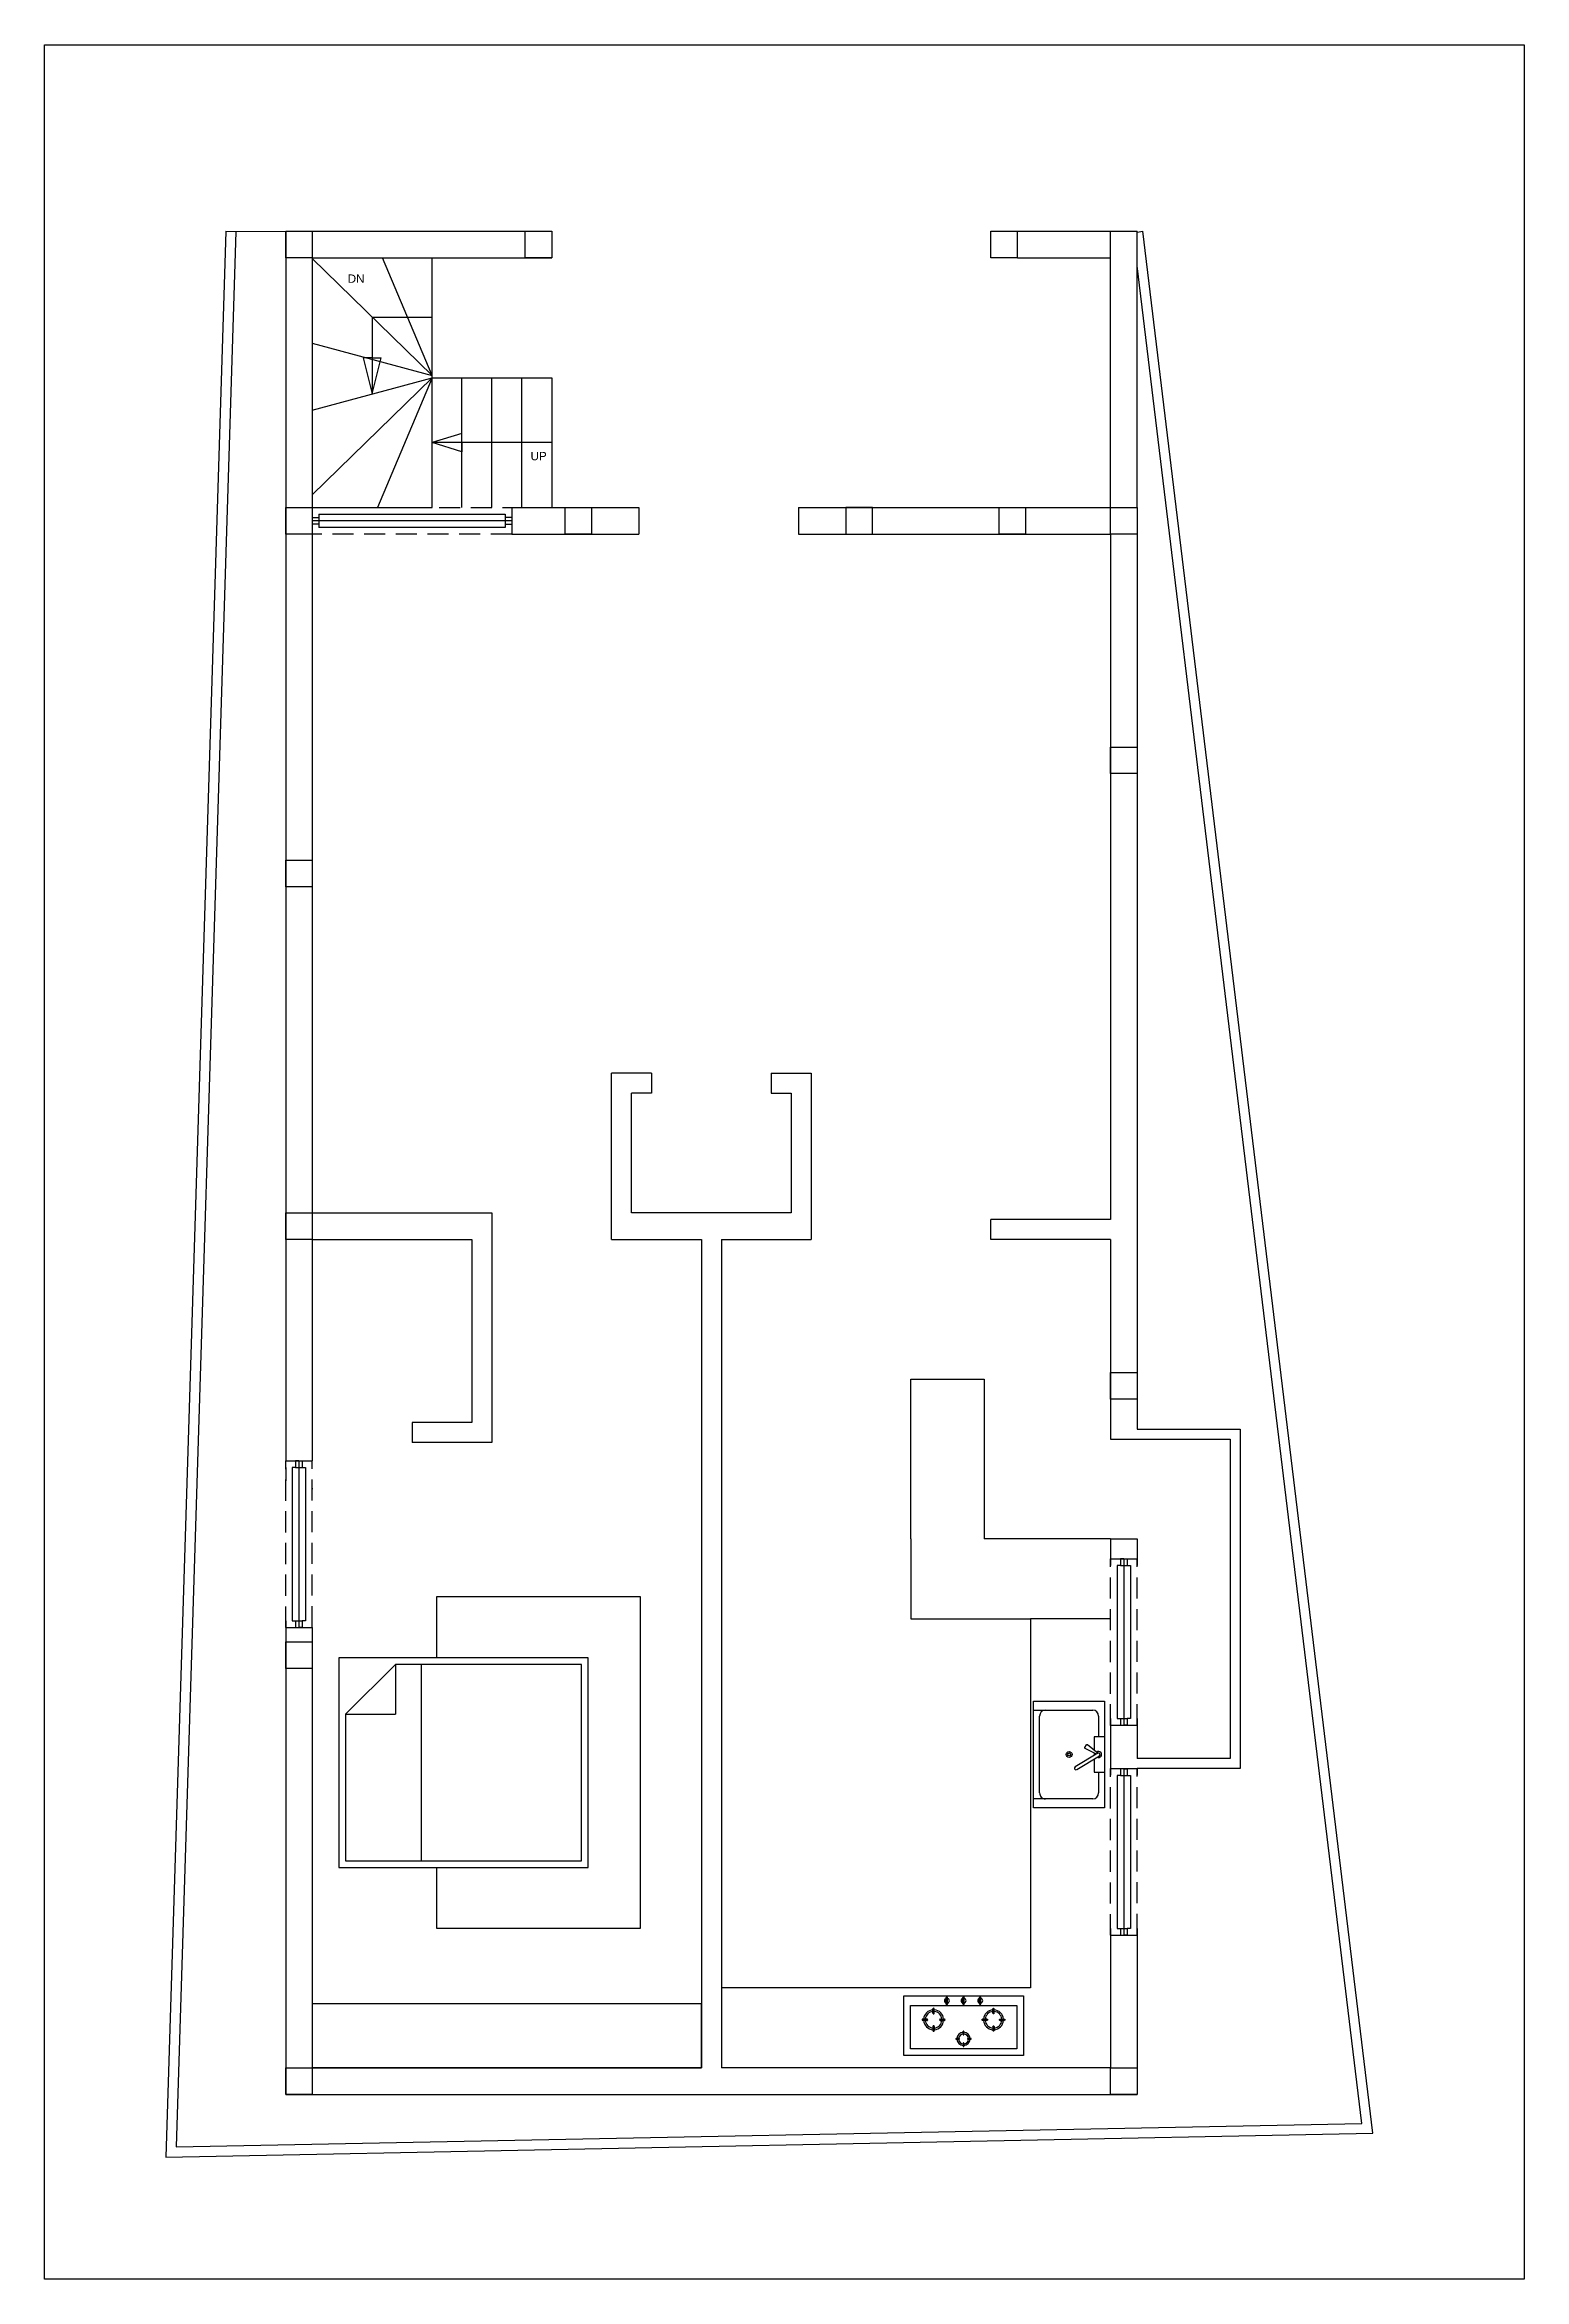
# Model space of a CAD drawing. Header units: inches. Extents: x 1291 to 7472, y 1391 to 3839.
# Drawn here: x 3412 to 3857, y 1391 to 2063 of the extents above; entities that cross this region are included whole.
import ezdxf

# ---------------------------------------------------------------- set-up
doc = ezdxf.new("R2010")
doc.units = ezdxf.units.IN
doc.linetypes.add('HIDDEN', pattern=[9.525, 6.35, -3.175])
for name, color, linetype in [('bed room', 20, 'Continuous'), ('compund', 82, 'Continuous'), ('kitchen', 142, 'Continuous'), ('pillar', 82, 'Continuous'), ('stair', 130, 'Continuous'), ('text and dim', 200, 'Continuous'), ('wall', 7, 'Continuous'), ('window', 150, 'Continuous')]:
    doc.layers.add(name, color=color, linetype=linetype)
doc.styles.get("Standard").update_dxf_attribs({"font": 'arial.ttf'})

msp = doc.modelspace()

# ---------------------------------------------------------------- texts
at = {"layer": 'text and dim', "linetype": 'Continuous', "char_height": 2.5, "attachment_point": 7}
for s, insert in [('DN', (3502.74, 1991.24)), ('UP', (3557.72, 1937.87))]:
    msp.add_mtext_dynamic_manual_height_columns(s, width=4.7261, gutter_width=12.5, heights=[0], dxfattribs=dict(at, insert=insert))

# ---------------------------------------------------------------- blocks, each defined once
blk = doc.blocks.new('8in pillar')
at = {"layer": 'pillar'}
blk.add_lwpolyline([(3916.78, 1584.21), (3924.78, 1584.21), (3924.78, 1576.21), (3916.78, 1576.21)], close=True, dxfattribs=at)
blk = doc.blocks.new('5ft window')
at = {"layer": 'window', "linetype": 'Continuous'}
for p, q in [((3344.9, 1862.66), (3344.9, 1918.66)), ((3344.9, 1918.66), (3348.9, 1918.66)), ((3345.9, 1920.66), (3345.9, 1918.66)), ((3345.9, 1920.66), (3347.9, 1920.66)), ((3346.9, 1920.66), (3346.9, 1860.66)), ((3347.9, 1918.66), (3347.9, 1920.66)), ((3348.9, 1918.66), (3348.9, 1862.66)), ((3344.9, 1862.66), (3348.9, 1862.66)), ((3345.9, 1860.66), (3345.9, 1862.66)), ((3345.9, 1860.66), (3347.9, 1860.66)), ((3347.9, 1862.66), (3347.9, 1860.66))]:
    blk.add_line(p, q, dxfattribs=at)
blk = doc.blocks.new('4ft window')
at = {"layer": 'window'}
for p, q in [((4007, 1652.58), (4006, 1652.58)), ((4006, 1652.58), (4006, 1650.58)), ((4007, 1652.58), (4007, 1602.58)), ((4007, 1652.58), (4008, 1652.58)), ((4008, 1652.58), (4008, 1650.58)), ((4006, 1650.58), (4005, 1650.58)), ((4005, 1650.58), (4005, 1604.58)), ((4006, 1650.58), (4008, 1650.58)), ((4008, 1650.58), (4009, 1650.58)), ((4009, 1650.58), (4009, 1604.58)), ((4005, 1604.58), (4006, 1604.58)), ((4006, 1604.58), (4006, 1602.58)), ((4006, 1604.58), (4008, 1604.58)), ((4006, 1602.58), (4007, 1602.58)), ((4008, 1602.58), (4007, 1602.58)), ((4009, 1604.58), (4008, 1604.58)), ((4008, 1604.58), (4008, 1602.58))]:
    blk.add_line(p, q, dxfattribs=at)
blk = doc.blocks.new('*U6')
for p, q in [((-0.1, -0.45), (-0.1, 0.44)), ((0.1, -0.45), (0.1, 0.44))]:
    blk.add_line(p, q)
for centre, start, end in [((0, 0.45), 358.69268, 181.30732), ((0, -0.45), 177.79461, 2.20539)]:
    blk.add_arc(centre, 0.1, start, end)
blk = doc.blocks.new('*U7')
at = {"color": 0, "linetype": 'ByBlock', "lineweight": -2, "transparency": 16777216}
for p, rotation in [((1859.5, 2468.82), 90), ((1861.25, 2467.07), 180), ((1862.99, 2468.82), 270)]:
    blk.add_blockref('*U6', p, dxfattribs=dict(at, rotation=rotation))
blk.add_blockref('*U6', (1861.25, 2470.56), dxfattribs=at)
blk = doc.blocks.new('*U8')
for p, q in [((-0.2, -0.64), (-0.2, 0.64)), ((0.2, -0.64), (0.2, 0.64))]:
    blk.add_line(p, q)
for centre, start, end in [((0, 0.64), 0, 180), ((0, -0.64), 180, 0)]:
    blk.add_arc(centre, 0.2, start, end)
blk = doc.blocks.new('*U9')
at = {"color": 0, "linetype": 'ByBlock', "lineweight": -2, "transparency": 16777216}
blk.add_blockref('*U8', (1870.25, 2464.93), dxfattribs=at)
for p, rotation in [((1867.63, 2462.32), 90.00000000000006), ((1870.25, 2459.7), 180), ((1872.87, 2462.32), 270.0000000000001)]:
    blk.add_blockref('*U8', p, dxfattribs=dict(at, rotation=rotation))
blk = doc.blocks.new('*U10')
for p, q in [((-0.2, -0.64), (-0.2, 0.64)), ((0.2, -0.64), (0.2, 0.64))]:
    blk.add_line(p, q)
for centre, start, end in [((0, 0.64), 0, 180), ((0, -0.64), 180, 0)]:
    blk.add_arc(centre, 0.2, start, end)
blk = doc.blocks.new('*U11')
at = {"color": 0, "linetype": 'ByBlock', "lineweight": -2, "transparency": 16777216}
blk.add_blockref('*U10', (1870.25, 2464.93), dxfattribs=at)
for p, rotation in [((1867.63, 2462.32), 90.00000000000006), ((1870.25, 2459.7), 180), ((1872.87, 2462.32), 270.0000000000001)]:
    blk.add_blockref('*U10', p, dxfattribs=dict(at, rotation=rotation))
blk = doc.blocks.new('3BURNER STOVE')
for p, q in [((1843.25, 2473.82), (1879.25, 2473.82)), ((1845.25, 2471.82), (1877.25, 2471.82)), ((1845.25, 2458.82), (1845.25, 2471.82)), ((1877.25, 2471.82), (1877.25, 2458.82)), ((1879.25, 2473.82), (1879.25, 2455.82)), ((1877.25, 2458.82), (1845.25, 2458.82)), ((1856.05, 2458.29), (1856.05, 2456.35)), ((1856.45, 2458.29), (1856.45, 2456.35)), ((1861.05, 2458.29), (1861.05, 2456.35)), ((1861.45, 2458.29), (1861.45, 2456.35)), ((1866.05, 2458.33), (1866.05, 2456.38)), ((1866.45, 2458.33), (1866.45, 2456.38)), ((1879.25, 2455.82), (1843.25, 2455.82))]:
    blk.add_line(p, q)
for centre, radius, start, end in [((1852.25, 2463.07), 3, 93.82255, 176.17745), ((1852.25, 2463.07), 2.5, 94.58857, 175.41143), ((1852.25, 2463.07), 3, 3.82255, 86.17745), ((1852.25, 2463.07), 2.5, 4.58857, 85.41143), ((1861.25, 2468.82), 2, 92.86598, 177.13402), ((1861.25, 2468.82), 2, 182.86598, 267.13402), ((1861.25, 2468.82), 1.5, 93.82255, 176.17745), ((1861.25, 2468.82), 1.5, 183.82255, 266.17745), ((1861.25, 2468.82), 2, 2.86598, 87.13402), ((1861.25, 2468.82), 1.5, 3.82255, 86.17745), ((1861.25, 2468.82), 2, 272.86598, 357.13402), ((1861.25, 2468.82), 1.5, 273.82255, 356.17745), ((1870.25, 2463.07), 3, 93.82255, 176.17745), ((1870.25, 2463.07), 2.5, 94.58857, 175.41143), ((1870.25, 2463.07), 3, 3.82255, 86.17745), ((1870.25, 2463.07), 2.5, 4.58857, 85.41143), ((1852.25, 2463.07), 3, 183.82255, 266.17745), ((1852.25, 2463.07), 2.5, 184.58857, 265.41143), ((1852.25, 2463.07), 3, 273.82255, 356.17745), ((1852.25, 2463.07), 2.5, 274.58857, 355.41143), ((1856.25, 2458.29), 0.2, 0, 180), ((1861.25, 2458.29), 0.2, 0, 180), ((1866.25, 2458.33), 0.2, 0, 180), ((1870.25, 2463.07), 3, 183.82255, 266.17745), ((1870.25, 2463.07), 2.5, 184.58857, 265.41143), ((1870.25, 2463.07), 3, 273.82255, 356.17745), ((1870.25, 2463.07), 2.5, 274.58857, 355.41143), ((1856.25, 2457.32), 0.75, 105.46601, 254.53399), ((1856.25, 2456.34), 0.2, 180, 0), ((1856.25, 2457.32), 0.75, 285.46601, 74.53399), ((1861.25, 2457.32), 0.75, 105.46601, 254.53399), ((1861.25, 2456.34), 0.2, 180, 0), ((1861.25, 2457.32), 0.75, 285.46601, 74.53399), ((1866.25, 2457.35), 0.75, 105.46601, 254.53399), ((1866.25, 2456.38), 0.2, 180, 0), ((1866.25, 2457.35), 0.75, 285.46601, 74.53399)]:
    blk.add_arc(centre, radius, start, end)
at = {"xscale": -1}
blk.add_blockref('*U11', (3722.5, 0.75), dxfattribs=at)
for name, p in [('*U7', (0, 0)), ('*U9', (0, 0.75))]:
    blk.add_blockref(name, p)
blk = doc.blocks.new('3bunerstove')
blk.add_line((1843.25, 2455.82), (1843.25, 2473.82))
blk.add_blockref('3BURNER STOVE', (0, 0))
blk = doc.blocks.new('sink')
for p, q in [((1761.7, 2463.91), (1797.7, 2463.91)), ((1761.7, 2439.91), (1761.7, 2463.91)), ((1764.7, 2439.91), (1764.7, 2459.91)), ((1766.7, 2461.91), (1773.7, 2461.91)), ((1773.7, 2463.91), (1773.7, 2460.41)), ((1773.7, 2460.41), (1778.19, 2460.41)), ((1779.22, 2460.41), (1780.03, 2460.41)), ((1779.27, 2461.65), (1783.94, 2453.95)), ((1784.79, 2454.47), (1780.13, 2462.17)), ((1781.19, 2460.41), (1785.7, 2460.41)), ((1785.7, 2460.41), (1785.7, 2463.91)), ((1785.7, 2461.91), (1792.7, 2461.91)), ((1794.7, 2459.91), (1794.7, 2439.91)), ((1797.7, 2463.91), (1797.7, 2439.91)), ((1792.7, 2441.91), (1766.7, 2441.91)), ((1797.7, 2439.91), (1761.7, 2439.91))]:
    blk.add_line(p, q)
blk.add_lwpolyline([(1779.59, 2461.13), (1777.66, 2457.35, -0.431059), (1777.31, 2457.25), (1776.45, 2457.75, -0.457156), (1776.38, 2458.13), (1779.24, 2461.72)], format="xyb")
for radius in [1, 0.5]:
    blk.add_circle((1779.7, 2451.91), radius)
for centre, radius, start, end in [((1766.7, 2459.91), 2, 90, 180), ((1779.7, 2461.91), 1, 331.19481, 217.15195), ((1779.7, 2461.91), 0.5, 31.19481, 211.19481), ((1779.7, 2461.91), 1, 257.49086, 271.19481), ((1792.7, 2459.91), 2, 0, 90), ((1784.36, 2454.21), 0.5, 211.19481, 31.19481), ((1766.7, 2443.91), 2, 180, 270), ((1792.7, 2443.91), 2, 270, 0)]:
    blk.add_arc(centre, radius, start, end)
blk = doc.blocks.new('bed')
at = {"layer": 'bed room', "linetype": 'Continuous'}
for p, q in [((3509.09, 1575.76), (3509.09, 1560.76)), ((3516.82, 1575.76), (3516.82, 1516.76)), ((3494.09, 1560.76), (3509.09, 1560.76))]:
    blk.add_line(p, q, dxfattribs=at)
blk.add_lwpolyline([(3521.55, 1577.76), (3521.55, 1596.13), (3582.66, 1596.13), (3582.66, 1496.39), (3521.55, 1496.39), (3521.55, 1514.76)], dxfattribs=at)
for points in [[(3492.09, 1514.76), (3567.09, 1514.76), (3567.09, 1577.76), (3492.09, 1577.76)], [(3494.09, 1516.76), (3565.09, 1516.76), (3565.09, 1575.76), (3509.09, 1575.76), (3494.09, 1560.76)]]:
    blk.add_lwpolyline(points, close=True, dxfattribs=at)

# ---------------------------------------------------------------- linework, layer by layer
at = {"layer": 'bed room', "linetype": 'Continuous'}
msp.add_lwpolyline([(3492.09, 1454.76), (3609.09, 1454.76), (3609.09, 1473.96), (3492.09, 1473.96)], close=True, dxfattribs=at)
at = {"layer": 'compund'}
for p, q in [((3466.09, 2006.71), (3448.08, 1427.9)), ((3469.08, 2006.62), (3451.18, 1430.96)), ((3811.01, 1435.08), (3741.85, 2006.71)), ((3807.63, 1438.02), (3740.09, 1996.35)), ((3451.18, 1430.96), (3807.63, 1438.02)), ((3448.08, 1427.9), (3811.01, 1435.08))]:
    msp.add_line(p, q, dxfattribs=at)
at = {"layer": 'compund', "linetype": 'Continuous'}
for p, q in [((3466.09, 2006.71), (3469.08, 2006.62)), ((3469.08, 2006.62), (3484.09, 2006.71)), ((3740.09, 2006.49), (3741.85, 2006.71))]:
    msp.add_line(p, q, dxfattribs=at)
at = {"layer": 'kitchen', "linetype": 'Continuous'}
for p, q in [((3672.09, 1613.71), (3672.09, 1661.71)), ((3672.09, 1661.71), (3694.09, 1661.71)), ((3694.09, 1661.71), (3694.09, 1613.71)), ((3672.09, 1613.71), (3672.09, 1589.71)), ((3732.09, 1613.71), (3694.09, 1613.71)), ((3672.09, 1589.71), (3708.09, 1589.71)), ((3708.09, 1589.71), (3708.09, 1478.76)), ((3732.09, 1589.71), (3708.09, 1589.71))]:
    msp.add_line(p, q, dxfattribs=at)
at = {"layer": 'kitchen'}
msp.add_line((3708.09, 1478.76), (3615.09, 1478.76), dxfattribs=at)
at = {"layer": 'stair'}
for p, q in [((3492.09, 1998.53), (3528.09, 1963.38)), ((3528.09, 1963.38), (3513.18, 1998.74)), ((3528.09, 1962.71), (3528.09, 1998.71)), ((3492.09, 1973.08), (3528.09, 1963.38)), ((3492.09, 1953), (3528.09, 1962.71)), ((3492.09, 1927.55), (3528.09, 1962.71)), ((3528.09, 1962.71), (3511.65, 1923.71)), ((3528.09, 1962.71), (3564.09, 1962.71)), ((3528.09, 1923.71), (3528.09, 1962.71)), ((3537.09, 1923.71), (3537.09, 1962.71)), ((3546.09, 1923.71), (3546.09, 1962.71)), ((3555.09, 1923.71), (3555.09, 1962.71)), ((3564.09, 1962.71), (3564.09, 1923.71)), ((3492.09, 1923.71), (3528.09, 1923.71))]:
    msp.add_line(p, q, dxfattribs=at)
at = {"layer": 'text and dim', "linetype": 'Continuous'}
for p, q in [((3510.09, 1980.95), (3510.09, 1957.85)), ((3510.09, 1980.95), (3528.09, 1980.95)), ((3510.09, 1968.71), (3507.35, 1968.71)), ((3507.35, 1968.71), (3510.09, 1957.85)), ((3510.09, 1968.71), (3512.82, 1968.71)), ((3510.09, 1957.85), (3512.82, 1968.71)), ((3537.09, 1945.95), (3528.09, 1943.21)), ((3564.09, 1943.21), (3528.09, 1943.21)), ((3537.09, 1940.47), (3528.09, 1943.21)), ((3537.09, 1943.21), (3537.09, 1945.95)), ((3537.09, 1943.21), (3537.09, 1940.47))]:
    msp.add_line(p, q, dxfattribs=at)
at = {"layer": 'wall'}
for p, q in [((3484.09, 2006.71), (3564.09, 2006.71)), ((3484.09, 2006.71), (3484.09, 1637.14)), ((3492.09, 1998.71), (3492.09, 1923.71)), ((3492.09, 1998.71), (3564.09, 1998.71)), ((3552.09, 1923.71), (3590.29, 1923.71)), ((3576.09, 1923.71), (3576.09, 1915.71)), ((3492.09, 1915.71), (3492.09, 1637.18)), ((3522.09, 1648.71), (3522.09, 1642.71)), ((3484.09, 1635.14), (3484.09, 1631.21)), ((3492.09, 1628.98), (3492.09, 1628.71)), ((3484.09, 1589.14), (3484.09, 1446.76)), ((3492.09, 1587.14), (3492.09, 1454.76)), ((3609.09, 1454.76), (3492.09, 1454.76)), ((3732.09, 1454.76), (3615.09, 1454.76)), ((3484.09, 1446.76), (3740.09, 1446.76))]:
    msp.add_line(p, q, dxfattribs=at)
at = {"layer": 'wall', "linetype": 'Continuous'}
for p, q in [((3696.09, 2006.71), (3740.09, 2006.71)), ((3732.09, 1923.71), (3732.09, 2006.71)), ((3740.09, 1923.71), (3740.09, 2006.71)), ((3704.09, 1998.71), (3732.09, 1998.71)), ((3552.09, 1923.71), (3552.09, 1915.71)), ((3590.29, 1923.71), (3590.29, 1915.71)), ((3638.29, 1923.71), (3701.09, 1923.71)), ((3638.29, 1923.71), (3638.29, 1915.71)), ((3704.09, 1923.71), (3740.09, 1923.71)), ((3740.09, 1923.71), (3740.09, 1646.71)), ((3552.09, 1915.71), (3590.29, 1915.71)), ((3638.29, 1915.71), (3732.09, 1915.71)), ((3732.09, 1915.71), (3732.09, 1709.71)), ((3594.09, 1753.71), (3582.09, 1753.71)), ((3594.09, 1753.71), (3594.09, 1747.71)), ((3630.09, 1753.71), (3630.09, 1747.71)), ((3630.09, 1753.71), (3642.09, 1753.71)), ((3594.09, 1747.71), (3588.09, 1747.71)), ((3630.09, 1747.71), (3636.09, 1747.71)), ((3492.09, 1711.71), (3546.09, 1711.71)), ((3546.09, 1711.71), (3546.09, 1642.71)), ((3696.09, 1703.71), (3696.09, 1709.71)), ((3732.09, 1709.71), (3696.09, 1709.71)), ((3492.09, 1703.71), (3540.09, 1703.71)), ((3540.09, 1703.71), (3540.09, 1648.71)), ((3582.09, 1703.71), (3609.09, 1703.71)), ((3609.09, 1703.71), (3609.09, 1454.76)), ((3615.09, 1703.71), (3615.09, 1454.76)), ((3615.09, 1703.71), (3642.09, 1703.71)), ((3732.09, 1703.71), (3696.09, 1703.71)), ((3732.09, 1703.71), (3732.09, 1643.71)), ((3540.09, 1648.71), (3522.09, 1648.71)), ((3740.09, 1646.71), (3771.09, 1646.71)), ((3771.09, 1646.71), (3771.09, 1544.71)), ((3546.09, 1642.71), (3522.09, 1642.71)), ((3732.09, 1643.71), (3768.09, 1643.71)), ((3768.09, 1643.71), (3768.09, 1547.71)), ((3484.09, 1637.18), (3492.09, 1637.18)), ((3732.09, 1613.71), (3740.09, 1613.71)), ((3732.09, 1613.71), (3732.09, 1605.71)), ((3740.09, 1613.71), (3740.09, 1605.71)), ((3732.09, 1607.71), (3740.09, 1607.71)), ((3484.09, 1587.1), (3492.09, 1587.1)), ((3732.09, 1559.71), (3732.09, 1542.67)), ((3740.09, 1559.71), (3740.09, 1547.71)), ((3732.09, 1557.71), (3740.09, 1557.71)), ((3732.09, 1544.71), (3740.09, 1544.71)), ((3768.09, 1547.71), (3740.09, 1547.71)), ((3740.09, 1544.71), (3740.09, 1542.67)), ((3771.09, 1544.71), (3740.09, 1544.71)), ((3732.09, 1496.67), (3732.09, 1454.76)), ((3732.09, 1494.62), (3740.09, 1494.62)), ((3740.09, 1496.67), (3740.09, 1446.76))]:
    msp.add_line(p, q, dxfattribs=at)
at = {"layer": 'wall', "linetype": 'HIDDEN'}
for p, q in [((3492.09, 1923.71), (3552.09, 1923.71)), ((3552.09, 1915.71), (3492.09, 1915.71)), ((3484.09, 1587.1), (3484.09, 1637.14)), ((3492.09, 1587.14), (3492.09, 1637.18)), ((3732.09, 1557.67), (3732.09, 1607.71)), ((3740.09, 1557.71), (3740.09, 1607.75)), ((3740.09, 1494.67), (3740.09, 1544.71)), ((3732.09, 1494.62), (3732.09, 1544.67))]:
    msp.add_line(p, q, dxfattribs=at)
at = {"layer": 'wall', "linetype": 'Continuous'}
msp.add_lwpolyline([(3411.61, 2062.8), (3856.54, 2062.8), (3856.54, 1391.19), (3411.61, 1391.19)], close=True, dxfattribs=at)
for points in [[(3582.09, 1703.71), (3582.09, 1753.71)], [(3642.09, 1753.71), (3642.09, 1703.71)], [(3636.09, 1747.71), (3636.09, 1711.71), (3588.09, 1711.71), (3588.09, 1747.71)]]:
    msp.add_lwpolyline(points, dxfattribs=at)

# ---------------------------------------------------------------- block references
at = {"layer": 'kitchen', "linetype": 'Continuous'}
msp.add_blockref('bed', (7.98, 0.24), dxfattribs=at)
at = {"layer": 'kitchen', "linetype": 'Continuous', "xscale": 0.8885344426439992, "yscale": 0.8885344426439992, "zscale": 0.8885344426439992, "rotation": 270}
msp.add_blockref('sink', (1541.05, 3130.26), dxfattribs=at)
at = {"layer": 'kitchen', "linetype": 'Continuous', "rotation": 180}
msp.add_blockref('3bunerstove', (5549.17, 3932.26), dxfattribs=at)
at = {"layer": 'pillar'}
for p in [(-432.7, 422.5), (-360.7, 422.5), (-220.7, 422.5), (-432.7, 339.5), (-348.7, 339.5), (-218.2, 339.5), (-184.7, 339.5), (-184.7, 267.5), (-432.7, 233.5), (-432.7, 127.5), (-184.7, 79.5), (-432.7, -1.45), (-432.7, -129.45), (-184.7, -129.45)]:
    msp.add_blockref('8in pillar', p, dxfattribs=at)
at = {"layer": 'pillar', "xscale": -1, "rotation": 3.437250484239485e-12}
msp.add_blockref('8in pillar', (7577.29, 339.5), dxfattribs=at)
at = {"layer": 'window', "linetype": 'Continuous', "rotation": 270}
msp.add_blockref('5ft window', (1631.42, 5266.61), dxfattribs=at)
at = {"layer": 'window'}
for p in [(-518.92, -15.44), (-270.92, -44.87), (-270.92, -107.92)]:
    msp.add_blockref('4ft window', p, dxfattribs=at)

msp.set_redraw_order([(e.dxf.handle, doc.entitydb.next_handle()) for e in msp.query("TEXT MTEXT ATTDEF DIMENSION ARC_DIMENSION")])  # texts and dimensions are drawn at this point

doc.saveas('drawing.dxf')
